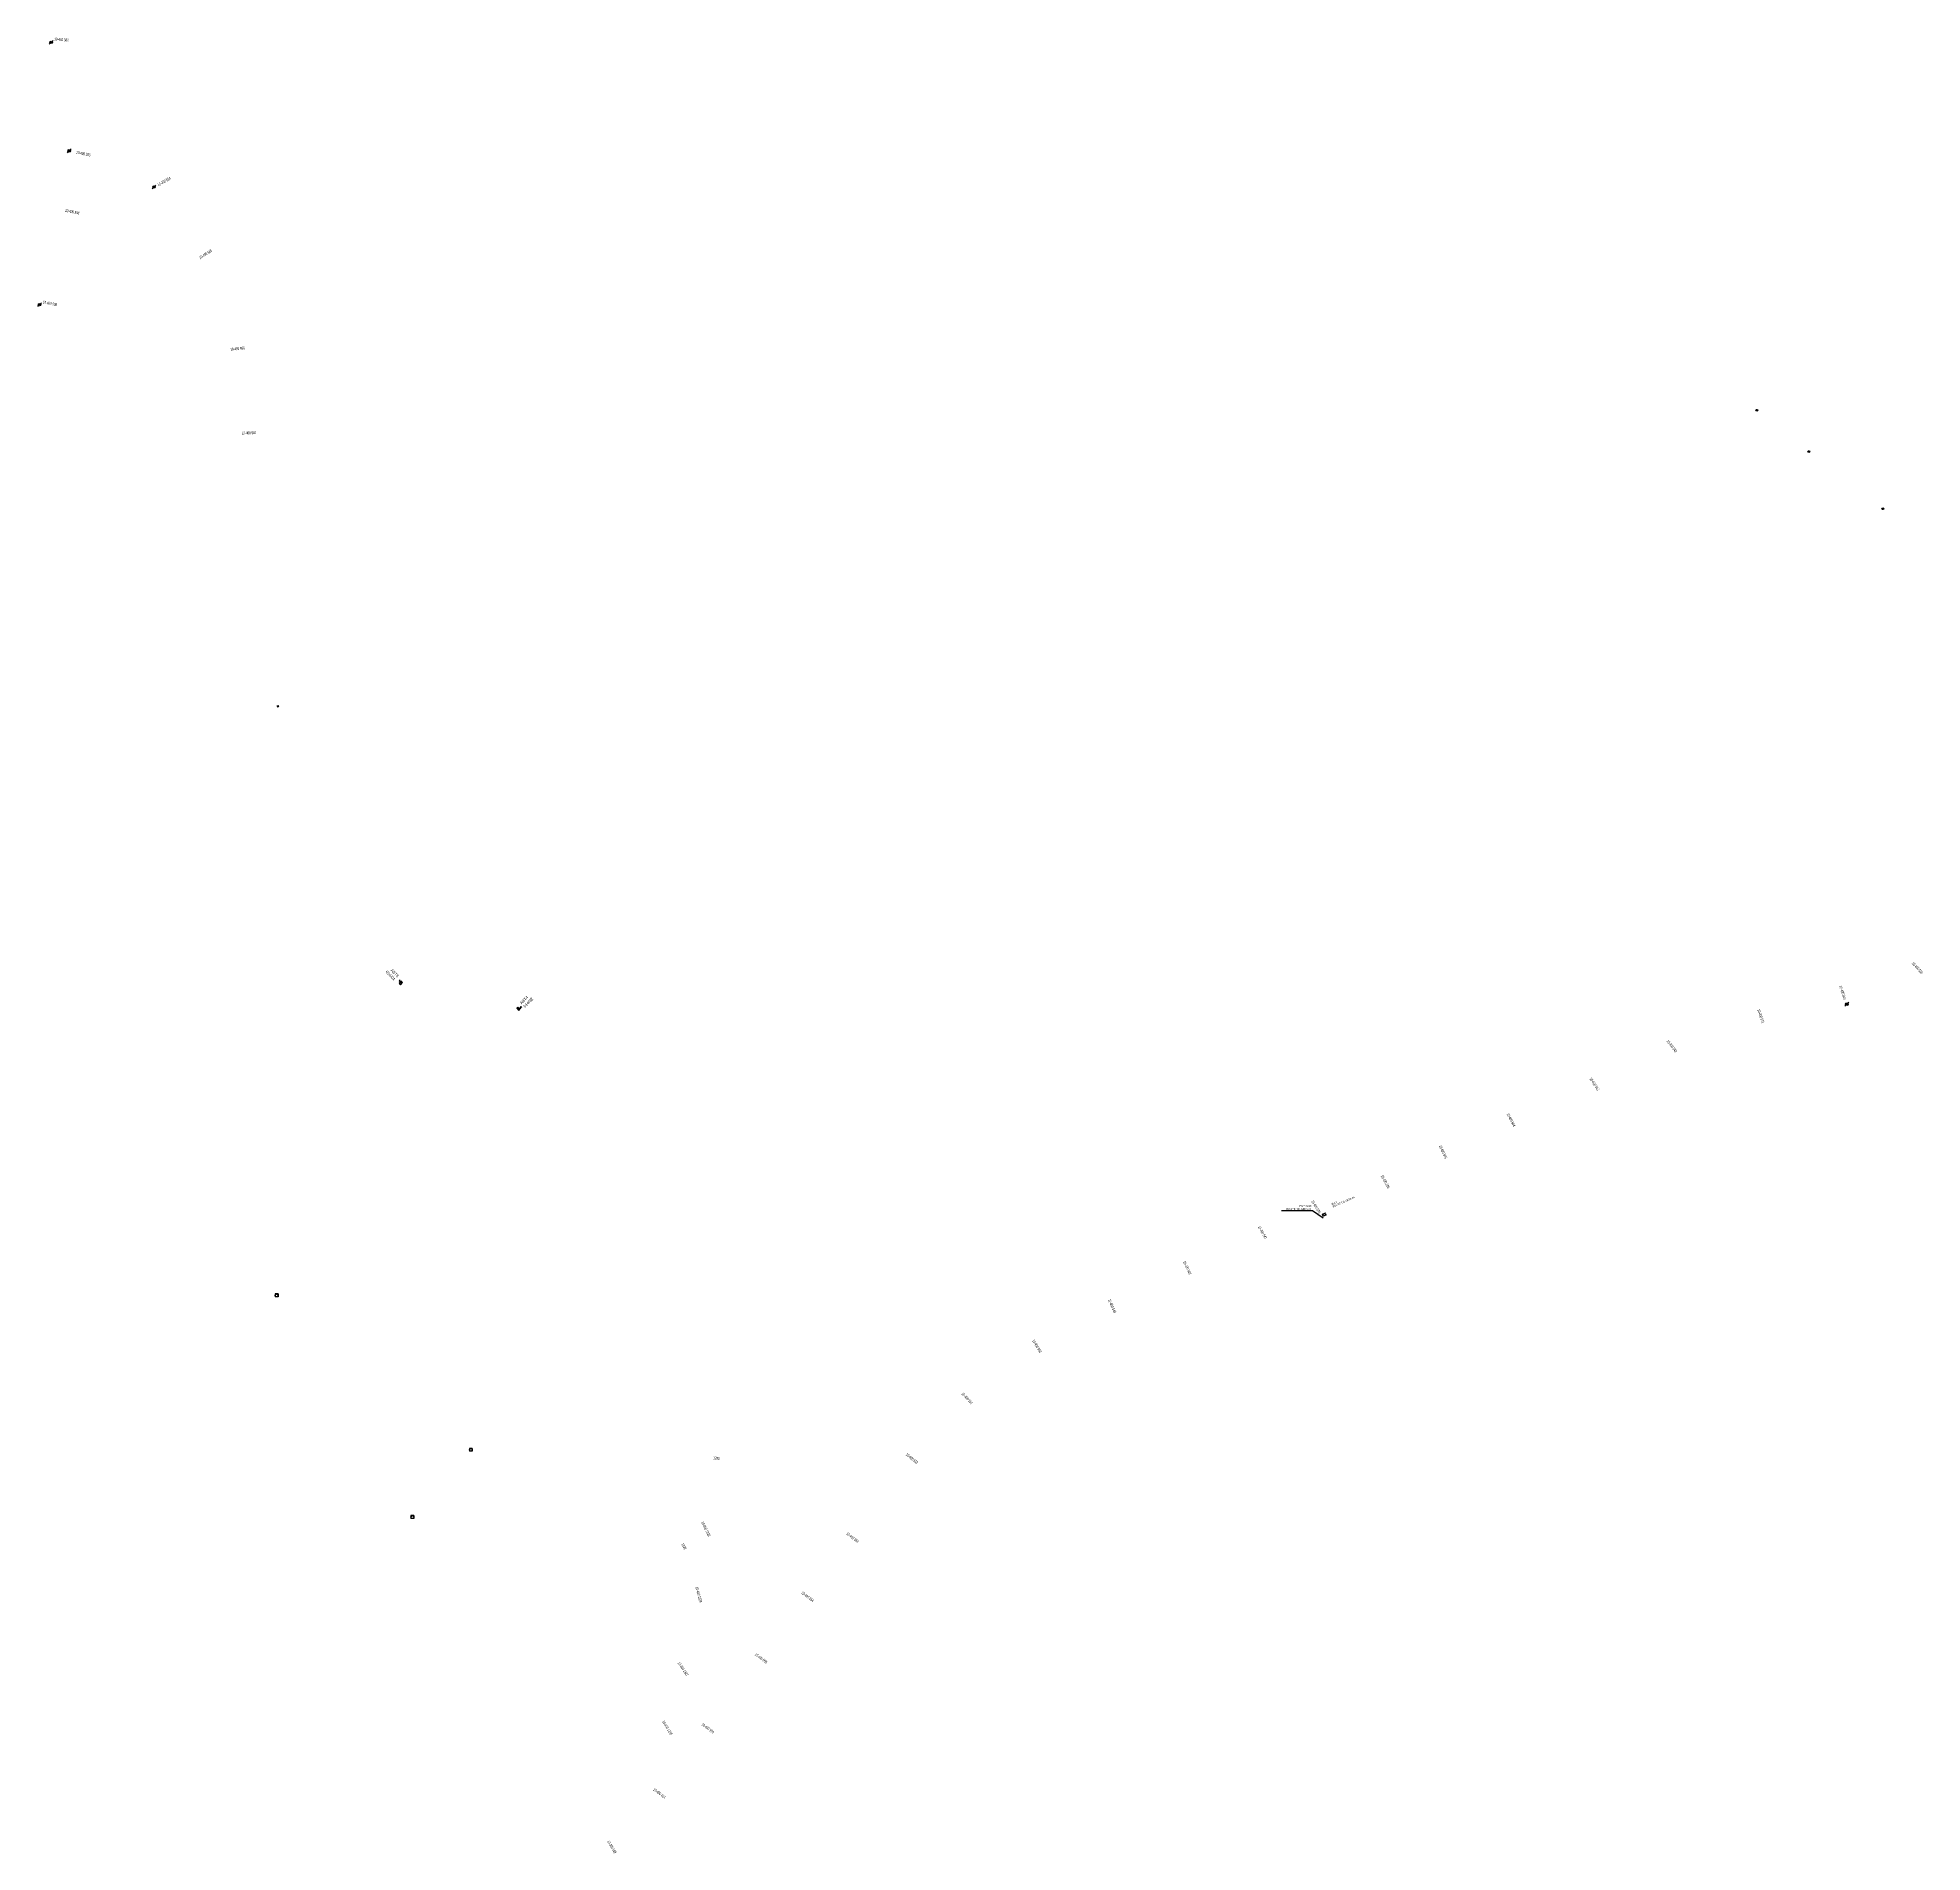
# Model space of a CAD drawing. Header units: millimetres. Extents: x 157000 to 157992, y 155013 to 155968.
import ezdxf
from ezdxf.enums import TextEntityAlignment as Align

# ---------------------------------------------------------------- set-up
doc = ezdxf.new("R2010")
doc.units = ezdxf.units.MM
doc.header["$LTSCALE"] = 0.3
doc.header["$MEASUREMENT"] = 0
doc.layers.get('0').update_dxf_attribs({"linetype": 'CONTINUOUS'})
for name, color, linetype in [('M_200', 7, 'CONTINUOUS'), ('W0400', 7, 'CONTINUOUS'), ('W0420', 7, 'CONTINUOUS'), ('W0430', 7, 'CONTINUOUS'), ('W0469', 7, 'CONTINUOUS'), ('W0473', 7, 'CONTINUOUS'), ('W1471', 7, 'CONTINUOUS')]:
    doc.layers.add(name, color=color, linetype=linetype)
doc.styles.add('M_ROMANS', font='ROMANS.shx', dxfattribs={"width": 0.75})
doc.dimstyles.get("Standard").update_dxf_attribs({"dimtxt": 0.18, "dimasz": 0.18, "dimexe": 0.18, "dimexo": 0.0625, "dimgap": 0.09, "dimtad": 0, "dimtih": 1, "dimtoh": 1, "dimdec": 4, "dimzin": 0, "dimdsep": 46, "dimtxsty": 'Standard', "dimcen": 0.09, "dimadec": 0, "dimazin": 0, "dimtfac": 1, "dimtdec": 4, "dimtofl": 0, "dimtmove": 0, "dimatfit": 3, "dimfxl": 0, "dimtolj": 1, "dimtzin": 0, "dimarcsym": 0})

# ---------------------------------------------------------------- blocks, each defined once
blk = doc.blocks.new('T420')
for p, q in [((0.75, 0.75), (-0.75, 0.75)), ((-0.75, 0.75), (-0.75, -0.75)), ((0.75, 0.75), (0.75, -0.75)), ((0.75, -0.75), (-0.75, -0.75))]:
    blk.add_line(p, q)
blk.add_ellipse((0, 0), major_axis=(-0.53, 0.53), ratio=1, start_param=3.926991, end_param=10.210176)
blk = doc.blocks.new('T469')
at = {"color": 0, "linetype": 'Continuous', "flags": 128}
for points in [[(-0.35, 0.35), (0.35, -0.35)], [(-0.35, -0.35), (0.35, 0.35)]]:
    blk.add_lwpolyline(points, dxfattribs=at)
at = {"color": 0, "linetype": 'Continuous'}
blk.add_circle((0, 0), 0.5, dxfattribs=at)
blk = doc.blocks.new('T400')
for p, q in [((-0.15, 0.3), (0.15, 0.3)), ((-0.15, -0.25), (-0.15, 0.3)), ((-0.15, 0.15), (0.15, 0.15)), ((-0.15, 0), (0.15, 0)), ((0.15, 0.3), (0.15, -0.25)), ((-0.15, -0.15), (0.15, -0.15)), ((-0.15, -0.25), (-0.15, -0.3)), ((-0.15, -0.3), (0.15, -0.3)), ((0.15, -0.3), (0.15, -0.25))]:
    blk.add_line(p, q)
blk = doc.blocks.new('T473')
for p, q in [((-0.166667, 0.166667), (0.166667, -0.166667)), ((-0.166667, -0.166667), (0.166667, 0.166667)), ((0.500001, 0.500001), (1.000002, 1.000002)), ((-1.000002, -1.000002), (-0.500001, -0.500001))]:
    blk.add_line(p, q)
blk.add_ellipse((0, 0), major_axis=(0.471405, 0.471405), ratio=1, start_param=5.4977871438, end_param=11.780972451)
blk = doc.blocks.new('*U5')
at = {"flags": 128}
for points in [[(0.8, 0.8), (-0.8, 0.8)], [(-0.8, 0.8), (-0.8, 0)], [(0.8, 0.8), (-0.8, 0)], [(-0.8, 0), (0.8, 0)], [(0.15, 1.86), (0.95, 1.86)], [(0.15, 1.86), (0.15, 1.06)], [(0.15, 1.46), (0.55, 1.46)], [(0.15, 1.06), (0.95, 1.06)], [(0.8, 0), (0.8, 0.8)]]:
    blk.add_lwpolyline(points, dxfattribs=at)
blk = doc.blocks.new('*U6')
at = {"flags": 128}
for points in [[(0.8, 0.8), (-0.8, 0.8)], [(-0.8, 0.8), (-0.8, 0)], [(0.8, 0.8), (-0.8, 0)], [(-0.8, 0), (0.8, 0)], [(0.13, 2.1), (0.93, 2.1)], [(0.13, 2.1), (0.13, 1.3)], [(0.13, 1.7), (0.53, 1.7)], [(0.13, 1.3), (0.93, 1.3)], [(0.8, 0), (0.8, 0.8)]]:
    blk.add_lwpolyline(points, dxfattribs=at)
blk = doc.blocks.new('*U17')
at = {"layer": 'M_200', "color": 0, "linetype": 'Continuous', "const_width": 0.35, "flags": 128}
blk.add_lwpolyline([(4, 3), (4, 0), (0, 0), (0, 3)], close=True, dxfattribs=at)
at = {"layer": 'M_200', "color": 0, "linetype": 'Continuous'}
blk.add_lwpolyline([(0.5, 2.5), (3.5, 2.5), (3.5, 0.5), (0.5, 0.5)], close=True, dxfattribs=at)
at = {"layer": 'M_200', "insert": (2, 1.5), "char_height": 1.53, "width": 2.456, "attachment_point": 5}
blk.add_mtext('E', dxfattribs=at)
at = {"layer": 'M_200', "color": 0, "linetype": 'Continuous', "width": 0.85}
for tag, p in [('NOM', (2, 7.5)), ('NUM', (2, 10.8))]:
    blk.add_attdef(tag, text='', height=2, dxfattribs=at).set_placement(p, align=Align.MIDDLE)
at = {"layer": 'M_200', "color": 0, "linetype": 'Continuous', "style": 'M_ROMANS', "width": 0.75, "flags": 3}
for tag, p in [('DEF_COUP', (1.9, -5.5)), ('DEF_TYPE', (1.9, -8)), ('DEF_LEG', (1.9, -3))]:
    blk.add_attdef(tag, text='', height=1.2, dxfattribs=at).set_placement(p, align=Align.MIDDLE)

msp = doc.modelspace()

# ---------------------------------------------------------------- block references
at = {"layer": 'M_200'}
ref = msp.add_blockref('*U17', (157676.56, 155347.47), dxfattribs=dict(at, xscale=0.4999999999999997, yscale=0.4999999999999997, zscale=0.4999999999999997, rotation=23.20923632906602))
ref.add_attrib('NUM', '5317', dxfattribs={"color": 0, "linetype": 'Continuous', "height": 1, "rotation": 23.84707, "width": 0.85}).set_placement((157682.38, 155354.56), align=Align.MIDDLE)
ref.add_attrib('NOM', 'ROUTE DE GENVAL', dxfattribs={"color": 0, "linetype": 'Continuous', "height": 1, "rotation": 23.84707, "width": 0.85}).set_placement((157687.46, 155355.3), align=Align.MIDDLE)
at = {"layer": 'W0400', "rotation": 329.6909217484557}
msp.add_blockref('T400', (157126.68, 155616.02), dxfattribs=at)
at = {"layer": 'W0420'}
for p in [(157126.06, 155306.07), (157228.25, 155224.79), (157197.48, 155189.42)]:
    msp.add_blockref('T420', p, dxfattribs=at)
at = {"layer": 'W0430'}
for name, p, rotation in [('*U5', (157191.72, 155470.05), 43.53294813253648), ('*U6', (157252.93, 155456.58), 315.8524236301281)]:
    msp.add_blockref(name, p, dxfattribs=dict(at, rotation=rotation))
at = {"layer": 'W0469', "color": 252}
for p in [(157904.72, 155771.7), (157932.15, 155749.96), (157971.09, 155719.95)]:
    msp.add_blockref('T469', p, dxfattribs=at)
at = {"layer": 'W0473'}
for p in [(157007.48, 155965.31), (157016.96, 155908.2), (157061.58, 155889.18), (157001.36, 155827.28), (157952.1, 155459.25)]:
    msp.add_blockref('T473', p, dxfattribs=at)

# ---------------------------------------------------------------- texts
at = {"layer": 'M_200', "color": 252, "linetype": 'Continuous', "insert": (157670.38, 155352.28), "char_height": 1, "attachment_point": 6}
msp.add_mtext('\\A1;PSP 3219\\PROUTE DE GENVAL', dxfattribs=at)
at = {"layer": 'W0430', "color": 252, "linetype": 'Continuous', "ltscale": 0.05, "char_height": 1.5}
for s, insert, attachment_point, rotation in [('\\A1;ABT6\\P014/01', (157187.61, 155471.46), 9, 313.53295), ('\\A1;ABT4\\P014/02', (157253.86, 155460.09), 1, 45.85242)]:
    msp.add_mtext(s, dxfattribs=dict(at, insert=insert, attachment_point=attachment_point, rotation=rotation))
at = {"layer": 'W0473', "color": 252, "linetype": 'Continuous', "width": 0.6}
for s, rotation, p in [('10-400 582', 355.24501, (157012.9, 155966.78)), ('10-400 583', 349.12469, (157024.39, 155906.74)), ('10-400 584', 29.87918, (157066.83, 155892.09)), ('10-400 588', 348.82611, (157018.54, 155876.19)), ('10-400 585', 33.15581, (157088.66, 155853.84)), ('10-400 589', 348.65811, (157006.88, 155827.96)), ('10-400 586', 6.0204, (157105.47, 155804.13)), ('12-400 587', 2.35581, (157111.58, 155759.84)), ('10-400 539', 313.39612, (157989.28, 155478.27)), ('10-400 540', 288.30019, (157949.93, 155465.36)), ('10-400 541', 288.75856, (157906.86, 155452.98)), ('10-400 542', 307.45059, (157860.07, 155437.16)), ('10-400 543', 302.62857, (157819.34, 155417.2)), ('10-400 544', 297.3869, (157775.48, 155398.4)), ('10-400 545', 294.6252, (157739.68, 155381.58)), ('10-400 206', 298.77902, (157709.33, 155365.9)), ('10-400 546', 301.89536, (157672.87, 155352.67)), ('10-400 547', 299.55092, (157644.66, 155339.21)), ('10-400 548', 294.86199, (157605.07, 155320.61)), ('10-400 549', 294.86488, (157565.6, 155300.47)), ('10-400 550', 300.96212, (157526.05, 155279.35)), ('10-400 551', 312.24334, (157489.33, 155251.9)), ('1330', 351.57046, (157357.45, 155220.4)), ('10-400 552', 320.41427, (157460.3, 155220.21)), ('10-400 1329', 296.39669, (157351.88, 155183.16)), ('10-400 553', 322.00941, (157429.06, 155178.65)), ('10-400 1328', 284.65137, (157348.14, 155148.62)), ('10-400 554', 322.50137, (157405.39, 155147.54)), ('10-400 1327', 303.67173, (157339.9, 155109.54)), ('10-400 555', 322.75678, (157380.94, 155115.16)), ('10-400 1326', 301.05184, (157331.57, 155078.59)), ('10-400 556', 322.92428, (157352.89, 155078.29)), ('10-400 414', 322.39733, (157327.44, 155044.09))]:
    msp.add_text(s, height=1.5, rotation=rotation, dxfattribs=at).set_placement(p, align=Align.MIDDLE_CENTER)
msp.add_text('1336', height=1.5, rotation=296.39669, dxfattribs=at).set_placement((157338.92, 155175.19))
at = {"layer": 'W1471', "color": 252, "linetype": 'Continuous', "width": 0.6}
msp.add_text('10-400 558', height=1.5, rotation=301.50675, dxfattribs=at).set_placement((157302.33, 155015.88), align=Align.MIDDLE_CENTER)

# ---------------------------------------------------------------- leaders
at = {"layer": 'M_200', "color": 252, "linetype": 'Continuous', "annotation_type": 0, "has_hookline": 1, "hookline_direction": 1, "text_width": 15}
msp.add_leader([(157676.61, 155346.66), (157670.94, 155350.46), (157669.74, 155350.46)], dimstyle='Standard', override={"dimasz": 1.2, "dimtad": 1}, dxfattribs=at)

doc.saveas('drawing.dxf')
